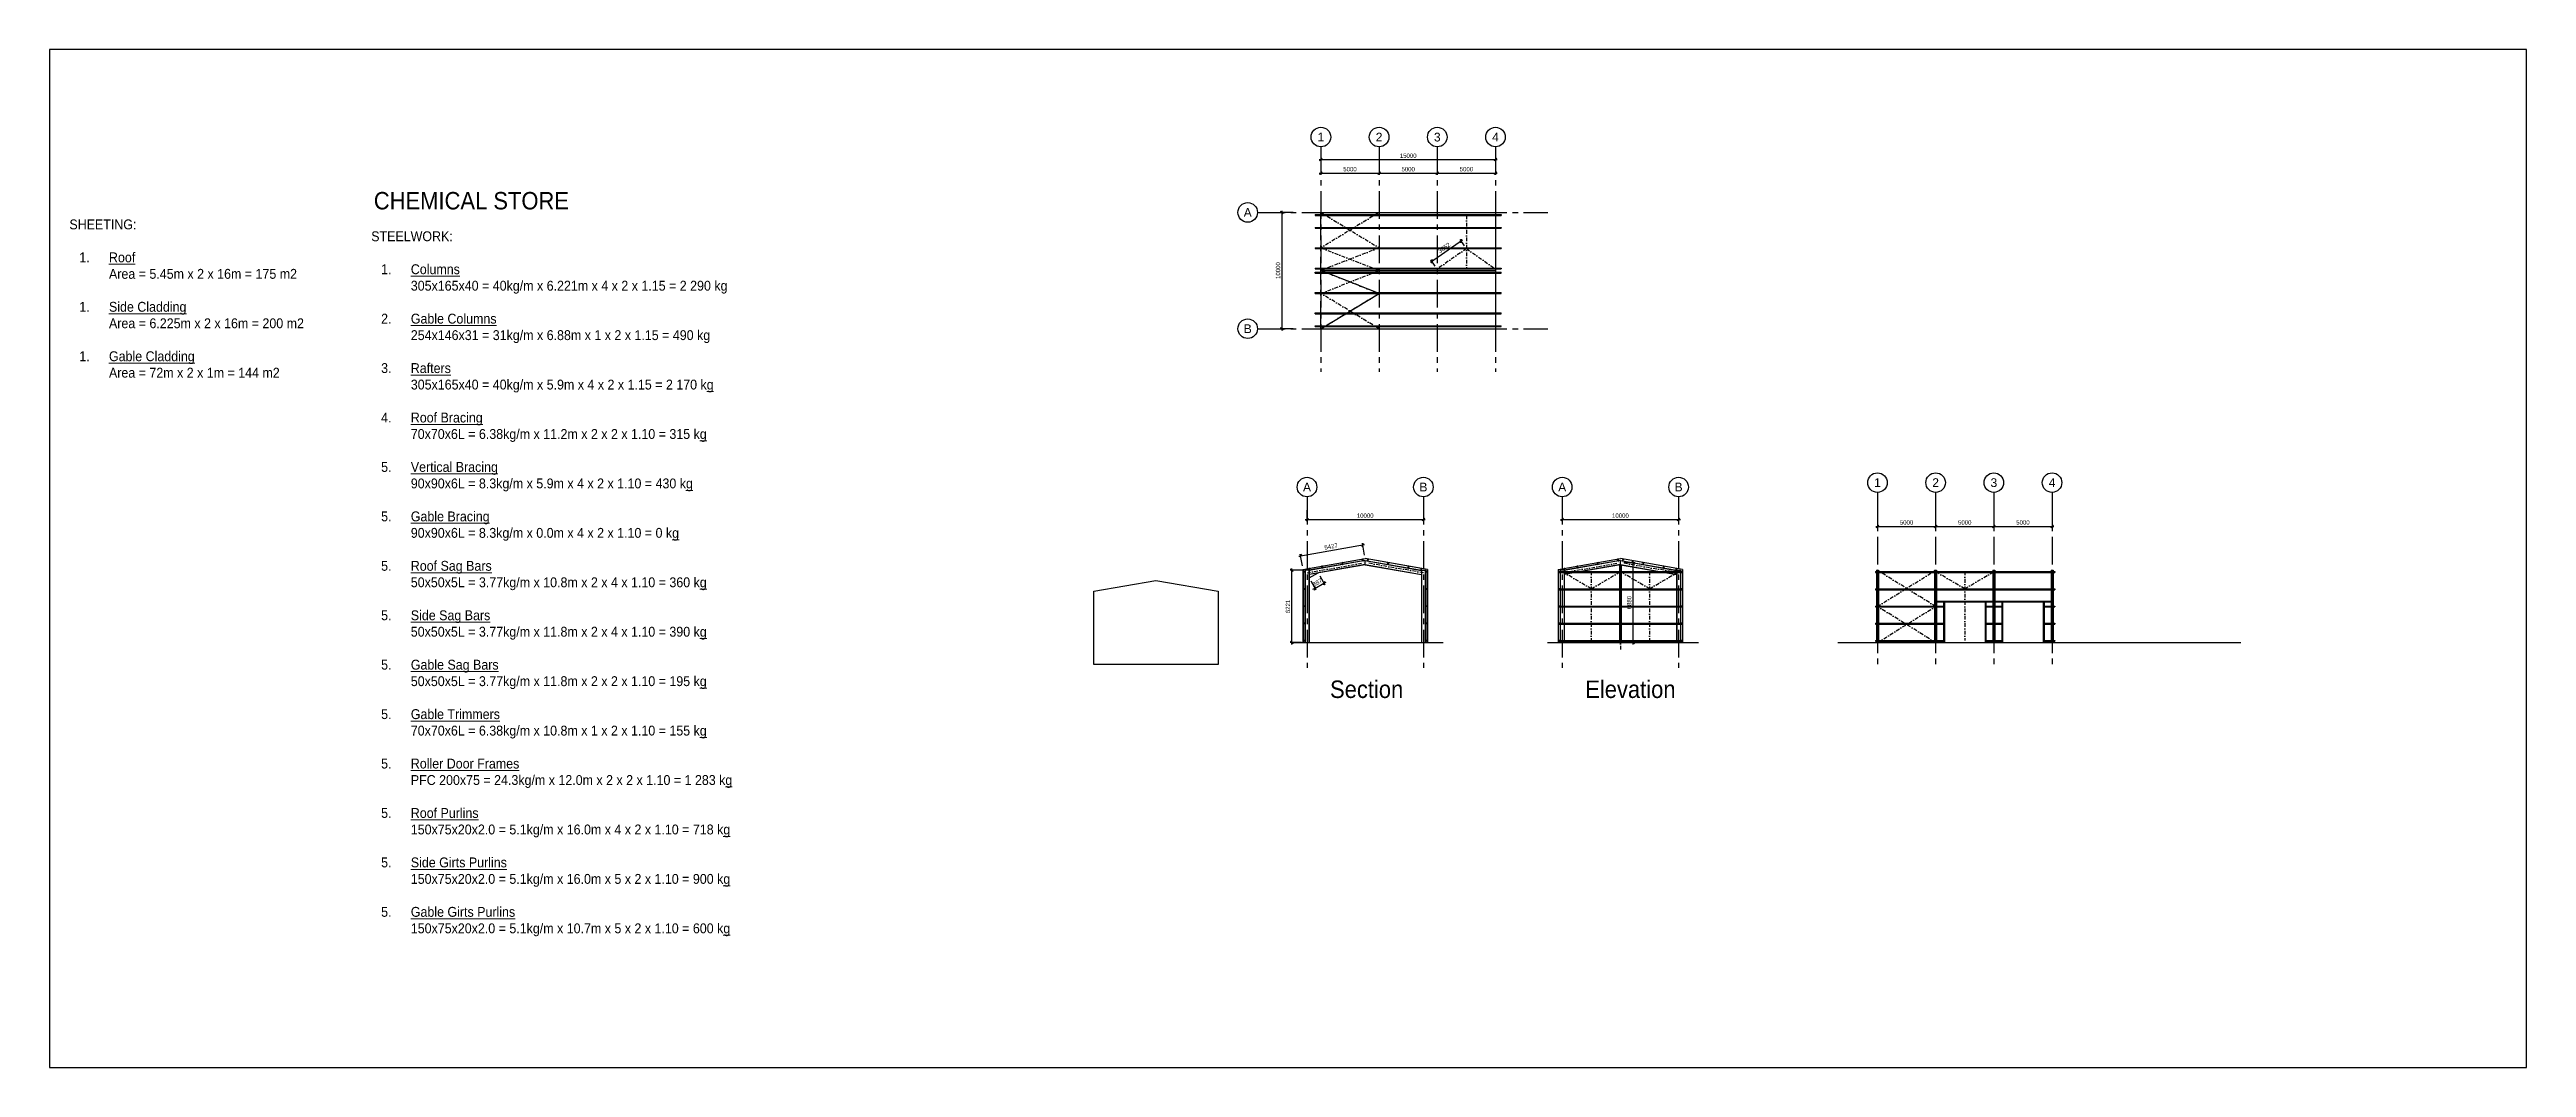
# Model space of a CAD drawing. Header units: millimetres. Extents: x 14826 to 271325, y -311366 to 51265.
# Drawn here: x 26795 to 239599, y -223825 to -136285 of the extents above; entities that cross this region are included whole.
import ezdxf
from ezdxf.enums import TextEntityAlignment as Align

# ---------------------------------------------------------------- set-up
doc = ezdxf.new("R2010")
doc.units = ezdxf.units.MM
for name, pattern in [('CENTER', [50.8, 31.75, -6.35, 6.35, -6.35]), ('DASHDOT', [25.4, 12.7, -6.35, 0, -6.35]), ('Hidden', [7.14375, 4.7625, -2.38125])]:
    doc.linetypes.add(name, pattern=pattern)
for name, color, linetype in [('AFR-STEEL SECTIONS', 3, 'Continuous'), ('AUR-CENTRELINES', 6, 'DASHDOT'), ('AUR-DIMS', 7, 'Continuous'), ('AUR-GRID CIRC', 3, 'Continuous'), ('AUR-GRID TEXT', 2, 'Continuous'), ('AUR-GRIDS', 7, 'CENTER'), ('AUR-SECTIONS', 3, 'Continuous')]:
    doc.layers.add(name, color=color, linetype=linetype)
doc.layers.add('G-ANNO-TEXT', color=7, linetype='Continuous', lineweight=9)
doc.styles.add('Arial_4', font='arial.ttf', dxfattribs={"width": 0.9, "height": 700})
doc.styles.add('ArialN', font='ARIALN.TTF')
doc.dimstyles.new('1-150', dxfattribs={"dimscale": 150, "dimtxt": 2.5, "dimasz": 1.5, "dimexe": 1, "dimexo": 2, "dimgap": 1, "dimtad": 1, "dimdec": 0, "dimzin": 0, "dimdsep": 46, "dimtxsty": 'Standard', "dimblk": 'OBLIQUE', "dimcen": 0, "dimdle": 1, "dimclrd": 7, "dimclre": 7, "dimclrt": 3, "dimadec": 0, "dimazin": 0, "dimtfac": 1, "dimtdec": 0, "dimtix": 1, "dimtmove": 2, "dimatfit": 0, "dimfxl": 6.5, "dimfxlon": 1, "dimtolj": 1, "dimtzin": 0, "dimarcsym": 0})

msp = doc.modelspace()

# ---------------------------------------------------------------- texts
at = {"layer": 'AUR-GRID TEXT', "color": 7, "style": 'ArialN', "width": 1.2}
for s, p in [('1', (136023.2, -143814.9, -4741.5)), ('2', (141023.2, -143814.9, -4741.5)), ('3', (146023.2, -143814.9, -4741.5)), ('4', (151023.2, -143814.9, -4741.5)), ('A', (129736.3, -150295.7, -4741.5)), ('B', (129736.3, -160295.7, -4741.5)), ('A', (134829.3, -173909.8, -4741.5)), ('B', (144829.3, -173909.8, -4741.5)), ('A', (156756.4, -173909.8, -4741.5)), ('B', (166756.4, -173909.8, -4741.5)), ('1', (183838.9, -173531.7, -4741.5)), ('2', (188838.9, -173531.7, -4741.5)), ('3', (193838.9, -173531.7, -4741.5)), ('4', (198838.9, -173531.7, -4741.5))]:
    msp.add_text(s, height=750, dxfattribs=at).set_placement(p, align=Align.MIDDLE_CENTER)

# ---------------------------------------------------------------- blocks, each defined once
blk = doc.blocks.new('_Oblique')
at = {"color": 0, "linetype": 'ByBlock', "lineweight": -2}
blk.add_line((-0.5, -0.5), (0.5, 0.5), dxfattribs=at)
blk = doc.blocks.new('*D137')
at = {"layer": 'AUR-DIMS', "color": 7, "lineweight": -2, "ltscale": 75, "transparency": 16777216}
for p, q in [((141023, -146636), (141023, -147065)), ((135873, -146915), (141173, -146915)), ((136023, -146894), (136023, -147065))]:
    blk.add_line(p, q, dxfattribs=at)
at = {"layer": 'Defpoints', "color": 0, "ltscale": 75, "transparency": 16777216}
for p in [(136023, -146336, -4742), (141023, -146336), (141023, -146915)]:
    blk.add_point(p, dxfattribs=at)
at = {"layer": 'AUR-DIMS', "color": 7, "lineweight": -2, "ltscale": 75, "transparency": 16777216, "xscale": 225, "yscale": 225, "zscale": 225, "rotation": 180}
blk.add_blockref('_Oblique', (136023, -146915), dxfattribs=at)
at = {"layer": 'AUR-DIMS', "color": 7, "lineweight": -2, "ltscale": 75, "transparency": 16777216, "xscale": 225, "yscale": 225, "zscale": 225}
blk.add_blockref('_Oblique', (141023, -146915), dxfattribs=at)
at = {"layer": 'AUR-DIMS', "color": 3, "ltscale": 75, "transparency": 16777216, "insert": (138523, -146577), "char_height": 375, "attachment_point": 5}
blk.add_mtext('\\A1;5000', dxfattribs=at)
blk = doc.blocks.new('*D139')
at = {"layer": 'AUR-DIMS', "color": 7, "lineweight": -2, "ltscale": 75, "transparency": 16777216}
for p, q in [((146023, -146636), (146023, -147065)), ((140873, -146915), (146173, -146915)), ((141023, -146894), (141023, -147065))]:
    blk.add_line(p, q, dxfattribs=at)
at = {"layer": 'Defpoints', "color": 0, "ltscale": 75, "transparency": 16777216}
for p in [(141023, -146336, -4742), (146023, -146336), (146023, -146915)]:
    blk.add_point(p, dxfattribs=at)
at = {"layer": 'AUR-DIMS', "color": 7, "lineweight": -2, "ltscale": 75, "transparency": 16777216, "xscale": 225, "yscale": 225, "zscale": 225, "rotation": 180}
blk.add_blockref('_Oblique', (141023, -146915), dxfattribs=at)
at = {"layer": 'AUR-DIMS', "color": 7, "lineweight": -2, "ltscale": 75, "transparency": 16777216, "xscale": 225, "yscale": 225, "zscale": 225}
blk.add_blockref('_Oblique', (146023, -146915), dxfattribs=at)
at = {"layer": 'AUR-DIMS', "color": 3, "ltscale": 75, "transparency": 16777216, "insert": (143523, -146577), "char_height": 375, "attachment_point": 5}
blk.add_mtext('\\A1;5000', dxfattribs=at)
blk = doc.blocks.new('*D140')
at = {"layer": 'AUR-DIMS', "color": 7, "lineweight": -2, "ltscale": 75, "transparency": 16777216}
for p, q in [((151023, -146636), (151023, -147065)), ((145873, -146915), (151173, -146915)), ((146023, -146894), (146023, -147065))]:
    blk.add_line(p, q, dxfattribs=at)
at = {"layer": 'Defpoints', "color": 0, "ltscale": 75, "transparency": 16777216}
for p in [(146023, -146336, -4742), (151023, -146336), (151023, -146915)]:
    blk.add_point(p, dxfattribs=at)
at = {"layer": 'AUR-DIMS', "color": 7, "lineweight": -2, "ltscale": 75, "transparency": 16777216, "xscale": 225, "yscale": 225, "zscale": 225, "rotation": 180}
blk.add_blockref('_Oblique', (146023, -146915), dxfattribs=at)
at = {"layer": 'AUR-DIMS', "color": 7, "lineweight": -2, "ltscale": 75, "transparency": 16777216, "xscale": 225, "yscale": 225, "zscale": 225}
blk.add_blockref('_Oblique', (151023, -146915), dxfattribs=at)
at = {"layer": 'AUR-DIMS', "color": 3, "ltscale": 75, "transparency": 16777216, "insert": (148523, -146577), "char_height": 375, "attachment_point": 5}
blk.add_mtext('\\A1;5000', dxfattribs=at)
blk = doc.blocks.new('*D138')
at = {"layer": 'AUR-DIMS', "color": 7, "lineweight": -2, "ltscale": 75, "transparency": 16777216}
for p, q in [((135873, -145756), (151173, -145756)), ((136023, -144955), (136023, -145906)), ((151023, -144955), (151023, -145906))]:
    blk.add_line(p, q, dxfattribs=at)
at = {"layer": 'Defpoints', "color": 0, "ltscale": 75, "transparency": 16777216}
for p in [(136023, -144655), (151023, -144655), (151023, -145756)]:
    blk.add_point(p, dxfattribs=at)
at = {"layer": 'AUR-DIMS', "color": 7, "lineweight": -2, "ltscale": 75, "transparency": 16777216, "xscale": 225, "yscale": 225, "zscale": 225, "rotation": 180}
blk.add_blockref('_Oblique', (136023, -145756), dxfattribs=at)
at = {"layer": 'AUR-DIMS', "color": 7, "lineweight": -2, "ltscale": 75, "transparency": 16777216, "xscale": 225, "yscale": 225, "zscale": 225}
blk.add_blockref('_Oblique', (151023, -145756), dxfattribs=at)
at = {"layer": 'AUR-DIMS', "color": 3, "ltscale": 75, "transparency": 16777216, "insert": (143523, -145419), "char_height": 375, "attachment_point": 5}
blk.add_mtext('\\A1;15000', dxfattribs=at)
blk = doc.blocks.new('*D141')
at = {"layer": 'AUR-DIMS', "color": 7, "lineweight": -2, "ltscale": 75, "transparency": 16777216}
for p, q in [((133654, -150296), (132529, -150296)), ((132679, -150146), (132679, -160446)), ((133654, -160296), (132529, -160296))]:
    blk.add_line(p, q, dxfattribs=at)
at = {"layer": 'Defpoints', "color": 0, "ltscale": 75, "transparency": 16777216}
for p in [(134039, -150296), (132679, -160296), (134039, -160296)]:
    blk.add_point(p, dxfattribs=at)
at = {"layer": 'AUR-DIMS', "color": 7, "lineweight": -2, "ltscale": 75, "transparency": 16777216, "xscale": 225, "yscale": 225, "zscale": 225}
for p, rotation in [((132679, -150296), 90), ((132679, -160296), 270)]:
    blk.add_blockref('_Oblique', p, dxfattribs=dict(at, rotation=rotation))
at = {"layer": 'AUR-DIMS', "color": 3, "ltscale": 75, "transparency": 16777216, "insert": (132341, -155296), "char_height": 375, "attachment_point": 5, "rotation": 90}
blk.add_mtext('\\A1;10000', dxfattribs=at)
blk = doc.blocks.new('*D142')
at = {"layer": 'AUR-DIMS', "color": 7, "lineweight": -2, "ltscale": 75, "transparency": 16777216}
for p, q in [((134829, -175908), (134829, -176860)), ((144829, -176403), (144829, -176860)), ((134679, -176710), (144979, -176710))]:
    blk.add_line(p, q, dxfattribs=at)
at = {"layer": 'Defpoints', "color": 0, "ltscale": 75, "transparency": 16777216}
for p in [(134829, -175608), (144829, -176103), (144829, -176710)]:
    blk.add_point(p, dxfattribs=at)
at = {"layer": 'AUR-DIMS', "color": 7, "lineweight": -2, "ltscale": 75, "transparency": 16777216, "xscale": 225, "yscale": 225, "zscale": 225, "rotation": 180}
blk.add_blockref('_Oblique', (134829, -176710), dxfattribs=at)
at = {"layer": 'AUR-DIMS', "color": 7, "lineweight": -2, "ltscale": 75, "transparency": 16777216, "xscale": 225, "yscale": 225, "zscale": 225}
blk.add_blockref('_Oblique', (144829, -176710), dxfattribs=at)
at = {"layer": 'AUR-DIMS', "color": 3, "ltscale": 75, "transparency": 16777216, "insert": (139829, -176372), "char_height": 375, "attachment_point": 5}
blk.add_mtext('\\A1;10000', dxfattribs=at)
blk = doc.blocks.new('*D143')
at = {"layer": 'AUR-DIMS', "color": 7, "lineweight": -2, "ltscale": 75, "transparency": 16777216}
for p, q in [((156756, -175908), (156756, -176860)), ((166756, -176403), (166756, -176860)), ((156606, -176710), (166906, -176710))]:
    blk.add_line(p, q, dxfattribs=at)
at = {"layer": 'Defpoints', "color": 0, "ltscale": 75, "transparency": 16777216}
for p in [(156756, -175608), (166756, -176103), (166756, -176710)]:
    blk.add_point(p, dxfattribs=at)
at = {"layer": 'AUR-DIMS', "color": 7, "lineweight": -2, "ltscale": 75, "transparency": 16777216, "xscale": 225, "yscale": 225, "zscale": 225, "rotation": 180}
blk.add_blockref('_Oblique', (156756, -176710), dxfattribs=at)
at = {"layer": 'AUR-DIMS', "color": 7, "lineweight": -2, "ltscale": 75, "transparency": 16777216, "xscale": 225, "yscale": 225, "zscale": 225}
blk.add_blockref('_Oblique', (166756, -176710), dxfattribs=at)
at = {"layer": 'AUR-DIMS', "color": 3, "ltscale": 75, "transparency": 16777216, "insert": (161756, -176372), "char_height": 375, "attachment_point": 5}
blk.add_mtext('\\A1;10000', dxfattribs=at)
blk = doc.blocks.new('*D145')
at = {"layer": 'AUR-DIMS', "color": 7, "lineweight": -2, "ltscale": 75, "transparency": 16777216}
for p, q in [((183839, -176318), (183839, -177443)), ((188839, -176318), (188839, -177443)), ((183689, -177293), (188989, -177293))]:
    blk.add_line(p, q, dxfattribs=at)
at = {"layer": 'Defpoints', "color": 0, "ltscale": 75, "transparency": 16777216}
for p in [(188839, -174371), (183839, -174750), (188839, -177293)]:
    blk.add_point(p, dxfattribs=at)
at = {"layer": 'AUR-DIMS', "color": 7, "lineweight": -2, "ltscale": 75, "transparency": 16777216, "xscale": 225, "yscale": 225, "zscale": 225, "rotation": 180}
blk.add_blockref('_Oblique', (183839, -177293), dxfattribs=at)
at = {"layer": 'AUR-DIMS', "color": 7, "lineweight": -2, "ltscale": 75, "transparency": 16777216, "xscale": 225, "yscale": 225, "zscale": 225}
blk.add_blockref('_Oblique', (188839, -177293), dxfattribs=at)
at = {"layer": 'AUR-DIMS', "color": 3, "ltscale": 75, "transparency": 16777216, "insert": (186339, -176956), "char_height": 375, "attachment_point": 5}
blk.add_mtext('\\A1;5000', dxfattribs=at)
blk = doc.blocks.new('*D144')
at = {"layer": 'AUR-DIMS', "color": 7, "lineweight": -2, "ltscale": 75, "transparency": 16777216}
for p, q in [((188839, -176318), (188839, -177443)), ((193839, -176318), (193839, -177443)), ((188689, -177293), (193989, -177293))]:
    blk.add_line(p, q, dxfattribs=at)
at = {"layer": 'Defpoints', "color": 0, "ltscale": 75, "transparency": 16777216}
for p in [(193839, -174371), (188839, -174750), (193839, -177293)]:
    blk.add_point(p, dxfattribs=at)
at = {"layer": 'AUR-DIMS', "color": 7, "lineweight": -2, "ltscale": 75, "transparency": 16777216, "xscale": 225, "yscale": 225, "zscale": 225, "rotation": 180}
blk.add_blockref('_Oblique', (188839, -177293), dxfattribs=at)
at = {"layer": 'AUR-DIMS', "color": 7, "lineweight": -2, "ltscale": 75, "transparency": 16777216, "xscale": 225, "yscale": 225, "zscale": 225}
blk.add_blockref('_Oblique', (193839, -177293), dxfattribs=at)
at = {"layer": 'AUR-DIMS', "color": 3, "ltscale": 75, "transparency": 16777216, "insert": (191339, -176956), "char_height": 375, "attachment_point": 5}
blk.add_mtext('\\A1;5000', dxfattribs=at)
blk = doc.blocks.new('*D146')
at = {"layer": 'AUR-DIMS', "color": 7, "lineweight": -2, "ltscale": 75, "transparency": 16777216}
for p, q in [((193839, -176318), (193839, -177443)), ((198839, -176318), (198839, -177443)), ((193689, -177293), (198989, -177293))]:
    blk.add_line(p, q, dxfattribs=at)
at = {"layer": 'Defpoints', "color": 0, "ltscale": 75, "transparency": 16777216}
for p in [(198839, -174371), (193839, -174750), (198839, -177293)]:
    blk.add_point(p, dxfattribs=at)
at = {"layer": 'AUR-DIMS', "color": 7, "lineweight": -2, "ltscale": 75, "transparency": 16777216, "xscale": 225, "yscale": 225, "zscale": 225, "rotation": 180}
blk.add_blockref('_Oblique', (193839, -177293), dxfattribs=at)
at = {"layer": 'AUR-DIMS', "color": 7, "lineweight": -2, "ltscale": 75, "transparency": 16777216, "xscale": 225, "yscale": 225, "zscale": 225}
blk.add_blockref('_Oblique', (198839, -177293), dxfattribs=at)
at = {"layer": 'AUR-DIMS', "color": 3, "ltscale": 75, "transparency": 16777216, "insert": (196339, -176956), "char_height": 375, "attachment_point": 5}
blk.add_mtext('\\A1;5000', dxfattribs=at)
blk = doc.blocks.new('*D147')
at = {"layer": 'AUR-DIMS', "color": 7, "lineweight": -2, "ltscale": 75, "transparency": 16777216}
for p, q in [((134505, -181068), (133380, -181068)), ((133530, -187439), (133530, -180918)), ((134353, -187289), (133380, -187289))]:
    blk.add_line(p, q, dxfattribs=at)
at = {"layer": 'Defpoints', "color": 0, "ltscale": 75, "transparency": 16777216}
for p in [(133530, -181068), (134829, -181068), (134653, -187289)]:
    blk.add_point(p, dxfattribs=at)
at = {"layer": 'AUR-DIMS', "color": 7, "lineweight": -2, "ltscale": 75, "transparency": 16777216, "xscale": 225, "yscale": 225, "zscale": 225}
for p, rotation in [((133530, -181068), 90), ((133530, -187289), 270)]:
    blk.add_blockref('_Oblique', p, dxfattribs=dict(at, rotation=rotation))
at = {"layer": 'AUR-DIMS', "color": 3, "ltscale": 75, "transparency": 16777216, "insert": (133193, -184178), "char_height": 375, "attachment_point": 5, "rotation": 90}
blk.add_mtext('\\A1;6221', dxfattribs=at)
blk = doc.blocks.new('*D148')
at = {"layer": 'AUR-DIMS', "color": 7, "lineweight": -2, "ltscale": 75, "transparency": 16777216}
for p, q in [((162056, -180409), (162999, -180409)), ((162849, -187439), (162849, -180259)), ((162129, -187289), (162999, -187289))]:
    blk.add_line(p, q, dxfattribs=at)
at = {"layer": 'Defpoints', "color": 0, "ltscale": 75, "transparency": 16777216}
for p in [(161756, -180409), (162849, -180409), (161829, -187289)]:
    blk.add_point(p, dxfattribs=at)
at = {"layer": 'AUR-DIMS', "color": 7, "lineweight": -2, "ltscale": 75, "transparency": 16777216, "xscale": 225, "yscale": 225, "zscale": 225}
for p, rotation in [((162849, -180409), 90), ((162849, -187289), 270)]:
    blk.add_blockref('_Oblique', p, dxfattribs=dict(at, rotation=rotation))
at = {"layer": 'AUR-DIMS', "color": 3, "ltscale": 75, "transparency": 16777216, "insert": (162512, -183849), "char_height": 375, "attachment_point": 5, "rotation": 90}
blk.add_mtext('\\A1;6880', dxfattribs=at)
blk = doc.blocks.new('*D150')
at = {"layer": 'AUR-DIMS', "color": 7, "lineweight": -2, "ltscale": 75, "transparency": 16777216}
for p, q in [((135152, -181989), (135580, -182754)), ((135507, -182623), (135310, -182733)), ((135507, -182623), (136280, -182190)), ((135925, -181556), (136354, -182321)), ((136280, -182190), (136477, -182081))]:
    blk.add_line(p, q, dxfattribs=at)
at = {"layer": 'Defpoints', "color": 0, "ltscale": 75, "transparency": 16777216}
for p in [(135005, -181728), (135779, -181295), (136280, -182190)]:
    blk.add_point(p, dxfattribs=at)
at = {"layer": 'AUR-DIMS', "color": 7, "lineweight": -2, "ltscale": 75, "transparency": 16777216, "xscale": 225, "yscale": 225, "zscale": 225}
for p, rotation in [((135507, -182623), 29.24012432438418), ((136280, -182190), 209.2401243243842)]:
    blk.add_blockref('_Oblique', p, dxfattribs=dict(at, rotation=rotation))
at = {"layer": 'AUR-DIMS', "color": 3, "ltscale": 75, "transparency": 16777216, "insert": (135729, -182112), "char_height": 375, "attachment_point": 5, "rotation": 29.24012}
blk.add_mtext('\\A1;887', dxfattribs=at)
blk = doc.blocks.new('*D152')
at = {"layer": 'AUR-DIMS', "color": 7, "lineweight": -2, "ltscale": 75, "transparency": 16777216}
for p, q in [((145438, -154578), (148184, -152656)), ((148351, -153157), (147975, -152619)), ((145851, -154907), (145475, -154369))]:
    blk.add_line(p, q, dxfattribs=at)
at = {"layer": 'Defpoints', "color": 0, "ltscale": 75, "transparency": 16777216}
for p in [(148061, -152742), (146023, -155152), (148523, -153402)]:
    blk.add_point(p, dxfattribs=at)
at = {"layer": 'AUR-DIMS', "color": 7, "lineweight": -2, "ltscale": 75, "transparency": 16777216, "xscale": 225, "yscale": 225, "zscale": 225}
for p, rotation in [((148061, -152742), 34.99190042051289), ((145561, -154492), 214.9919004205129)]:
    blk.add_blockref('_Oblique', p, dxfattribs=dict(at, rotation=rotation))
at = {"layer": 'AUR-DIMS', "color": 3, "ltscale": 75, "transparency": 16777216, "insert": (146617, -153340), "char_height": 375, "attachment_point": 5, "rotation": 34.9919}
blk.add_mtext('\\A1;3052', dxfattribs=at)
blk = doc.blocks.new('*D153')
at = {"layer": 'AUR-DIMS', "color": 7, "lineweight": -2, "ltscale": 75, "transparency": 16777216}
for p, q in [((139778, -179762), (139599, -178737)), ((134131, -179844), (139772, -178859)), ((134432, -180695), (134253, -179670))]:
    blk.add_line(p, q, dxfattribs=at)
at = {"layer": 'Defpoints', "color": 0, "ltscale": 75, "transparency": 16777216}
for p in [(139625, -178885), (139829, -180058), (134483, -180991)]:
    blk.add_point(p, dxfattribs=at)
at = {"layer": 'AUR-DIMS', "color": 7, "lineweight": -2, "ltscale": 75, "transparency": 16777216, "xscale": 225, "yscale": 225, "zscale": 225}
for p, rotation in [((139625, -178885), 9.901306340445359), ((134279, -179818), 189.9013063404454)]:
    blk.add_blockref('_Oblique', p, dxfattribs=dict(at, rotation=rotation))
at = {"layer": 'AUR-DIMS', "color": 3, "ltscale": 75, "transparency": 16777216, "insert": (136894, -179019), "char_height": 375, "attachment_point": 5, "rotation": 9.90131}
blk.add_mtext('\\A1;5427', dxfattribs=at)

# ---------------------------------------------------------------- dimensions: what is measured, and where the dimension line sits
at = {"layer": 'AUR-DIMS', "ltscale": 75}
for base, p1, p2, picture, middle in [((151022.8, -145756.1, -4741.5), (136023.2, -144654.9, -4741.5), (151022.8, -144654.9, -4741.5), '*D138', (143523, -145418.6, -4741.5)), ((141023.2, -146914.7), (136023.2, -146336.2, -4741.5), (141023.2, -146336.2), '*D137', (138523.2, -146577.2)), ((146023.2, -146914.7), (141023.2, -146336.2, -4741.5), (146023.2, -146336.2), '*D139', (143523.2, -146577.2)), ((151023.2, -146914.7), (146023.2, -146336.2, -4741.5), (151023.2, -146336.2), '*D140', (148523.2, -146577.2)), ((188838.9, -177293.3), (183838.9, -174749.8), (188838.9, -174371.1), '*D145', (186338.9, -176955.8)), ((193838.9, -177293.3), (188838.9, -174749.8), (193838.9, -174371.1), '*D144', (191338.9, -176955.8)), ((198838.9, -177293.3, 4741.5), (193838.9, -174749.8, 4741.5), (198838.9, -174371.1, 4741.5), '*D146', (196338.9, -176955.8, 4741.5)), ((144829.3, -176709.7), (134829.3, -175608.5), (144829.3, -176103.2), '*D142', (139829.3, -176372.2)), ((166756.4, -176709.7), (156756.4, -175608.5), (166756.4, -176103.2), '*D143', (161756.4, -176372.2))]:
    dim = msp.add_linear_dim(base=base, p1=p1, p2=p2, dimstyle='1-150', dxfattribs=at)
    dim.commit()
    dim.dimension.update_dxf_attribs({"geometry": picture, "text_midpoint": middle})
for base, p1, p2, picture, middle in [((132678.8, -160295.7), (134039.3, -150295.7), (134039.3, -160295.7), '*D141', (132341.3, -155295.7)), ((162849.1, -180409), (161829.4, -187288.9), (161756.4, -180409), '*D148', (162511.6, -183848.9)), ((133530.1, -181067.9), (134653.3, -187288.9), (134829.3, -181067.9), '*D147', (133192.6, -184178.4))]:
    dim = msp.add_linear_dim(base=base, p1=p1, p2=p2, angle=90, dimstyle='1-150', dxfattribs=at)
    dim.commit()
    dim.dimension.update_dxf_attribs({"geometry": picture, "text_midpoint": middle})
for p1, p2, distance, picture, middle in [((146023.2, -155152.3), (148523.2, -153402.3), 806.2, '*D152', (146617.3, -153340.4)), ((134483.3, -180990.9), (139829.3, -180057.7), 1190.4, '*D153', (136893.6, -179019.2)), ((135005.3, -181727.7), (135778.9, -181294.6), -1026.6, '*D150', (135728.7, -182112.5))]:
    dim = msp.add_aligned_dim(p1=p1, p2=p2, distance=distance, dimstyle='1-150', dxfattribs=at)
    dim.commit()
    dim.dimension.update_dxf_attribs({"geometry": picture, "text_midpoint": middle})

# ---------------------------------------------------------------- linework, layer by layer
at = {"color": 1}
for p, q in [((135523.2, -150480.4), (151523.2, -150480.4)), ((135523.2, -150480.4), (135523.2, -150554.3)), ((135523.2, -150554.3), (151523.2, -150554.3)), ((151523.2, -150480.4), (151523.2, -150554.3)), ((135523.2, -151580.1), (151523.2, -151580.1)), ((135523.2, -151580.1), (135523.2, -151652)), ((135523.2, -151652), (151523.2, -151652)), ((151523.2, -151580.1), (151523.2, -151652)), ((135523.2, -153330.4), (151523.2, -153330.4)), ((135523.2, -153330.4), (135523.2, -153402.3)), ((135523.2, -153402.3), (151523.2, -153402.3)), ((135523.2, -155078.4), (151523.2, -155078.4)), ((135523.2, -155078.4), (135523.2, -155152.3)), ((135523.2, -155152.3), (151523.2, -155152.3)), ((151523.2, -153330.4), (151523.2, -153402.3)), ((151523.2, -155078.4), (151523.2, -155152.3)), ((135523.2, -155513), (135523.2, -155439.1)), ((135523.2, -155439.1), (151523.2, -155439.1)), ((135523.2, -155513), (151523.2, -155513)), ((135523.2, -157261), (135523.2, -157189.1)), ((135523.2, -157189.1), (151523.2, -157189.1)), ((135523.2, -157261), (151523.2, -157261)), ((151523.2, -155513), (151523.2, -155439.1)), ((151523.2, -157261), (151523.2, -157189.1)), ((135523.2, -159011.3), (135523.2, -158939.4)), ((135523.2, -158939.4), (151523.2, -158939.4)), ((135523.2, -159011.3), (151523.2, -159011.3)), ((151523.2, -159011.3), (151523.2, -158939.4)), ((135523.2, -160111), (135523.2, -160037.1)), ((135523.2, -160037.1), (151523.2, -160037.1)), ((135523.2, -160111), (151523.2, -160111)), ((151523.2, -160111), (151523.2, -160037.1)), ((134483.3, -180990.9), (139829.3, -180057.7)), ((134493.3, -180999.3), (139829.3, -180067.9)), ((145175.3, -180990.9), (139829.3, -180057.7)), ((145165.3, -180999.3), (139829.3, -180067.9)), ((156410.4, -180990.9), (161756.4, -180057.7)), ((156420.4, -180999.3), (161756.4, -180067.9)), ((167102.4, -180990.9), (161756.4, -180057.7)), ((167092.4, -180999.3), (161756.4, -180067.9)), ((134483.3, -180990.9), (134483.3, -187288.9)), ((134493.3, -180999.3), (134493.3, -187288.9)), ((135005.3, -181727.7), (135778.9, -181294.6)), ((145165.3, -180999.3), (145165.3, -187288.9)), ((145175.3, -180990.9), (145175.3, -187288.9)), ((156410.4, -180990.9), (156410.4, -187288.9)), ((156420.4, -180999.3), (156420.4, -187288.9)), ((156425.4, -181180.4), (167087.4, -181180.4)), ((156425.4, -181255.4), (167087.4, -181255.4)), ((156425.4, -182660.7), (167087.4, -182660.7)), ((156425.4, -182735.7), (167087.4, -182735.7)), ((167092.4, -180999.3), (167092.4, -187288.9)), ((167102.4, -180990.9), (167102.4, -187288.9)), ((183683.4, -181180.4), (199088.9, -181180.4)), ((183683.4, -181180.4), (183683.4, -181255.4)), ((183683.4, -181255.4), (199088.9, -181255.4)), ((183683.4, -182660.7), (199088.9, -182660.7)), ((183683.4, -182660.7), (183683.4, -182735.7)), ((183683.4, -182735.7), (199088.9, -182735.7)), ((199088.9, -181180.4), (199088.9, -181255.4)), ((199088.9, -182660.7), (199088.9, -182735.7)), ((156425.4, -184140.9), (167087.4, -184140.9)), ((156425.4, -184215.9), (167087.4, -184215.9)), ((183683.4, -184140.9), (189588.9, -184140.9)), ((183683.4, -184140.9), (183683.4, -184215.9)), ((183683.4, -184215.9), (189588.9, -184215.9)), ((189588.9, -183788.9), (189588.9, -187288.9)), ((193088.9, -184140.9), (194588.9, -184140.9)), ((193088.9, -184215.9), (194588.9, -184215.9)), ((194588.9, -183788.9), (194588.9, -187288.9)), ((198088.9, -184140.9), (199088.9, -184140.9)), ((198088.9, -184215.9), (199088.9, -184215.9)), ((199088.9, -184140.9), (199088.9, -184215.9)), ((156425.4, -185621.2), (167087.4, -185621.2)), ((156425.4, -185696.2), (167087.4, -185696.2)), ((156425.4, -187101.4), (167087.4, -187101.4)), ((156425.4, -187176.4), (167087.4, -187176.4)), ((183683.4, -185621.2), (189588.9, -185621.2)), ((183683.4, -185621.2), (183683.4, -185696.2)), ((183683.4, -185696.2), (189588.9, -185696.2)), ((183683.4, -187101.4), (189588.9, -187101.4)), ((183683.4, -187101.4), (183683.4, -187176.4)), ((183683.4, -187176.4), (189588.9, -187176.4)), ((193088.9, -185621.2), (194588.9, -185621.2)), ((193088.9, -185696.2), (194588.9, -185696.2)), ((193088.9, -187101.4), (194588.9, -187101.4)), ((193088.9, -187176.4), (194588.9, -187176.4)), ((198088.9, -185621.2), (199088.9, -185621.2)), ((198088.9, -185696.2), (199088.9, -185696.2)), ((198088.9, -187101.4), (199088.9, -187101.4)), ((198088.9, -187176.4), (199088.9, -187176.4)), ((199088.9, -185621.2), (199088.9, -185696.2)), ((199088.9, -187101.4), (199088.9, -187176.4))]:
    msp.add_line(p, q, dxfattribs=at)
at = {"color": 2}
msp.add_line((136023.2, -155295.7), (151023.2, -155295.7), dxfattribs=at)
at = {"color": 1}
msp.add_lwpolyline([(239598.5, -136284.5), (26795.1, -136284.5), (26795.1, -223825.1), (239598.5, -223825.1)], close=True, dxfattribs=at)
for points in [[(136023.2, -160295.7), (141023.2, -157261), (136023.2, -155295.7)], [(116501.8, -189174.3), (116501.8, -182876.3), (121847.8, -181943.1), (127193.8, -182876.3), (127193.8, -189174.3), (116501.8, -189174.3)]]:
    msp.add_lwpolyline(points, dxfattribs=at)
at = {"layer": 'AFR-STEEL SECTIONS', "color": 3, "linetype": 'Continuous'}
for p, q in [((139829.3, -180230.3), (135005.3, -181072.3)), ((139829.3, -180240.2), (135005.3, -181082.2)), ((139829.3, -180577.8), (135005.3, -181419.8)), ((139829.3, -180587.6), (135005.3, -181429.7)), ((136087.6, -180726.1), (136111.7, -180864)), ((136113.7, -180863.7), (136089.6, -180725.7)), ((136155.7, -180709.1), (136091.7, -180720.3)), ((136092.1, -180722.3), (136156.1, -180711.1)), ((136181.2, -180854.9), (136117.2, -180866.1)), ((136117.5, -180868.1), (136181.5, -180856.9)), ((136159.6, -180713.5), (136162.1, -180728.3)), ((136164.1, -180728), (136161.5, -180713.2)), ((136162.1, -180728.3), (136164.1, -180728)), ((136183, -180836.3), (136181.1, -180836.7)), ((136181.1, -180836.7), (136183.6, -180851.4)), ((136185.6, -180851.1), (136183, -180836.3)), ((137837.9, -180420.6), (137862, -180558.5)), ((137864, -180558.1), (137839.9, -180420.2)), ((137906, -180403.6), (137842, -180414.8)), ((137842.3, -180416.8), (137906.4, -180405.6)), ((137931.5, -180549.4), (137867.4, -180560.6)), ((137867.8, -180562.5), (137931.8, -180551.4)), ((137909.8, -180408), (137912.4, -180422.8)), ((137914.4, -180422.4), (137911.8, -180407.7)), ((137912.4, -180422.8), (137914.4, -180422.4)), ((137933.3, -180530.8), (137931.3, -180531.2)), ((137931.3, -180531.2), (137933.9, -180545.9)), ((137935.9, -180545.6), (137933.3, -180530.8)), ((139588, -180115.1), (139612.1, -180253)), ((139614, -180252.7), (139590, -180114.7)), ((139656.1, -180098.1), (139592.1, -180109.3)), ((139592.4, -180111.3), (139656.4, -180100.1)), ((139681.5, -180243.9), (139617.5, -180255.1)), ((139617.9, -180257.1), (139681.9, -180245.9)), ((139659.9, -180102.5), (139662.5, -180117.3)), ((139664.5, -180117), (139661.9, -180102.2)), ((139662.5, -180117.3), (139664.5, -180117)), ((139683.4, -180225.3), (139681.4, -180225.7)), ((139681.4, -180225.7), (139684, -180240.5)), ((139686, -180240.1), (139683.4, -180225.3)), ((139829.3, -180230.3), (144653.3, -181072.3)), ((139829.3, -180587.6), (139829.3, -180230.3)), ((139829.3, -180240.2), (144653.3, -181082.2)), ((139829.3, -180577.8), (144653.3, -181419.8)), ((139829.3, -180587.6), (144653.3, -181429.7)), ((139972.7, -180240.1), (139975.3, -180225.3)), ((139977.3, -180225.7), (139974.7, -180240.5)), ((139975.3, -180225.3), (139977.3, -180225.7)), ((140040.8, -180257.1), (139976.8, -180245.9)), ((139977.1, -180243.9), (140041.2, -180255.1)), ((139994.2, -180117), (139996.8, -180102.2)), ((139996.2, -180117.3), (139994.2, -180117)), ((139998.8, -180102.5), (139996.2, -180117.3)), ((140066.3, -180111.3), (140002.2, -180100.1)), ((140002.6, -180098.1), (140066.6, -180109.3)), ((140044.6, -180252.7), (140068.7, -180114.7)), ((140070.7, -180115.1), (140046.6, -180253)), ((141722.8, -180545.6), (141725.4, -180530.8)), ((141727.3, -180531.2), (141724.8, -180545.9)), ((141725.4, -180530.8), (141727.3, -180531.2)), ((141790.9, -180562.5), (141726.8, -180551.4)), ((141727.2, -180549.4), (141791.2, -180560.6)), ((141744.3, -180422.4), (141746.9, -180407.7)), ((141746.2, -180422.8), (141744.3, -180422.4)), ((141748.8, -180408), (141746.2, -180422.8)), ((141816.3, -180416.8), (141752.3, -180405.6)), ((141752.6, -180403.6), (141816.7, -180414.8)), ((141794.7, -180558.1), (141818.8, -180420.2)), ((141820.7, -180420.6), (141796.7, -180558.5)), ((143473.1, -180851.1), (143475.6, -180836.3)), ((143477.6, -180836.7), (143475, -180851.4)), ((143475.6, -180836.3), (143477.6, -180836.7)), ((143541.2, -180868.1), (143477.1, -180856.9)), ((143477.5, -180854.9), (143541.5, -180866.1)), ((143494.6, -180728), (143497.1, -180713.2)), ((143496.5, -180728.3), (143494.6, -180728)), ((143499.1, -180713.5), (143496.5, -180728.3)), ((143566.6, -180722.3), (143502.6, -180711.1)), ((143502.9, -180709.1), (143567, -180720.3)), ((143545, -180863.7), (143569.1, -180725.7)), ((143571, -180726.1), (143547, -180864)), ((161756.4, -180230.3), (156932.4, -181072.3)), ((161756.4, -180240.2), (156932.4, -181082.2)), ((161756.4, -180577.8), (156932.4, -181419.8)), ((161756.4, -180587.6), (156932.4, -181429.7)), ((158014.7, -180726.1), (158038.7, -180864)), ((158040.7, -180863.7), (158016.6, -180725.7)), ((158082.8, -180709.1), (158018.7, -180720.3)), ((158019.1, -180722.3), (158083.1, -180711.1)), ((158108.2, -180854.9), (158044.2, -180866.1)), ((158044.5, -180868.1), (158108.6, -180856.9)), ((158086.6, -180713.5), (158089.2, -180728.3)), ((158091.1, -180728), (158088.6, -180713.2)), ((158089.2, -180728.3), (158091.1, -180728)), ((158110, -180836.3), (158108.1, -180836.7)), ((158108.1, -180836.7), (158110.7, -180851.4)), ((158112.6, -180851.1), (158110, -180836.3)), ((159765, -180420.6), (159789, -180558.5)), ((159791, -180558.1), (159766.9, -180420.2)), ((159833.1, -180403.6), (159769, -180414.8)), ((159769.4, -180416.8), (159833.4, -180405.6)), ((159858.5, -180549.4), (159794.5, -180560.6)), ((159794.8, -180562.5), (159858.8, -180551.4)), ((159836.9, -180408), (159839.4, -180422.8)), ((159841.4, -180422.4), (159838.8, -180407.7)), ((159839.4, -180422.8), (159841.4, -180422.4)), ((159860.3, -180530.8), (159858.4, -180531.2)), ((159858.4, -180531.2), (159860.9, -180545.9)), ((159862.9, -180545.6), (159860.3, -180530.8)), ((161515, -180115.1), (161539.1, -180253)), ((161541.1, -180252.7), (161517, -180114.7)), ((161583.1, -180098.1), (161519.1, -180109.3)), ((161519.4, -180111.3), (161583.5, -180100.1)), ((161608.6, -180243.9), (161544.5, -180255.1)), ((161544.9, -180257.1), (161608.9, -180245.9)), ((161586.9, -180102.5), (161589.5, -180117.3)), ((161591.5, -180117), (161588.9, -180102.2)), ((161589.5, -180117.3), (161591.5, -180117)), ((161610.4, -180225.3), (161608.4, -180225.7)), ((161608.4, -180225.7), (161611, -180240.5)), ((161613, -180240.1), (161610.4, -180225.3)), ((161683.3, -180600.4), (161683.3, -187288.9)), ((161756.4, -180230.3), (166580.4, -181072.3)), ((161756.4, -180587.6), (161756.4, -180230.3)), ((161756.4, -180240.2), (166580.4, -181082.2)), ((161756.4, -180577.8), (166580.4, -181419.8)), ((161756.4, -180587.6), (166580.4, -181429.7)), ((161829.4, -180600.4), (161829.4, -187288.9)), ((161899.7, -180240.1), (161902.3, -180225.3)), ((161904.3, -180225.7), (161901.7, -180240.5)), ((161902.3, -180225.3), (161904.3, -180225.7)), ((161967.8, -180257.1), (161903.8, -180245.9)), ((161904.1, -180243.9), (161968.2, -180255.1)), ((161921.2, -180117), (161923.8, -180102.2)), ((161923.2, -180117.3), (161921.2, -180117)), ((161925.8, -180102.5), (161923.2, -180117.3)), ((161993.3, -180111.3), (161929.3, -180100.1)), ((161929.6, -180098.1), (161993.6, -180109.3)), ((161971.7, -180252.7), (161995.7, -180114.7)), ((161997.7, -180115.1), (161973.6, -180253)), ((163649.8, -180545.6), (163652.4, -180530.8)), ((163654.4, -180531.2), (163651.8, -180545.9)), ((163652.4, -180530.8), (163654.4, -180531.2)), ((163717.9, -180562.5), (163653.9, -180551.4)), ((163654.2, -180549.4), (163718.2, -180560.6)), ((163671.3, -180422.4), (163673.9, -180407.7)), ((163673.3, -180422.8), (163671.3, -180422.4)), ((163675.8, -180408), (163673.3, -180422.8)), ((163743.4, -180416.8), (163679.3, -180405.6)), ((163679.7, -180403.6), (163743.7, -180414.8)), ((163721.7, -180558.1), (163745.8, -180420.2)), ((163747.8, -180420.6), (163723.7, -180558.5)), ((165400.1, -180851.1), (165402.7, -180836.3)), ((165404.6, -180836.7), (165402.1, -180851.4)), ((165402.7, -180836.3), (165404.6, -180836.7)), ((165468.2, -180868.1), (165404.2, -180856.9)), ((165404.5, -180854.9), (165468.5, -180866.1)), ((165421.6, -180728), (165424.2, -180713.2)), ((165423.6, -180728.3), (165421.6, -180728)), ((165426.1, -180713.5), (165423.6, -180728.3)), ((165493.6, -180722.3), (165429.6, -180711.1)), ((165429.9, -180709.1), (165494, -180720.3)), ((165472, -180863.7), (165496.1, -180725.7)), ((165498, -180726.1), (165474, -180864)), ((134493.3, -181185.4), (134493.3, -181250.4)), ((134493.3, -182665.7), (134493.3, -182730.7)), ((134495.3, -181250.4), (134495.3, -181185.4)), ((134495.3, -182730.7), (134495.3, -182665.7)), ((134638.3, -181180.4), (134498.3, -181180.4)), ((134498.3, -181182.4), (134638.3, -181182.4)), ((134513.3, -181253.4), (134498.3, -181253.4)), ((134498.3, -181255.4), (134513.3, -181255.4)), ((134638.3, -182660.7), (134498.3, -182660.7)), ((134498.3, -182662.7), (134638.3, -182662.7)), ((134513.3, -182733.7), (134498.3, -182733.7)), ((134498.3, -182735.7), (134513.3, -182735.7)), ((134513.3, -181255.4), (134513.3, -181253.4)), ((134513.3, -182735.7), (134513.3, -182733.7)), ((134638.3, -181253.4), (134623.3, -181253.4)), ((134623.3, -181253.4), (134623.3, -181255.4)), ((134623.3, -181255.4), (134638.3, -181255.4)), ((134638.3, -182733.7), (134623.3, -182733.7)), ((134623.3, -182733.7), (134623.3, -182735.7)), ((134623.3, -182735.7), (134638.3, -182735.7)), ((134641.3, -181185.4), (134641.3, -181250.4)), ((134641.3, -182665.7), (134641.3, -182730.7)), ((134643.3, -181250.4), (134643.3, -181185.4)), ((134643.3, -182730.7), (134643.3, -182665.7)), ((134653.3, -181067.9), (134653.3, -187288.9)), ((135005.3, -181067.9), (134653.3, -181067.9)), ((134663, -181067.9), (134663, -187288.9)), ((134990, -180917.7), (135014.1, -181055.6)), ((135016, -181055.3), (134992, -180917.3)), ((135058.1, -180900.7), (134994.1, -180911.9)), ((134994.4, -180913.9), (135058.4, -180902.7)), ((134995.6, -181067.9), (134995.6, -187288.9)), ((135005.3, -181067.9), (135005.3, -187288.9)), ((135083.5, -181046.5), (135019.5, -181057.7)), ((135019.8, -181059.7), (135083.9, -181048.5)), ((135061.9, -180905.1), (135064.5, -180919.9)), ((135066.4, -180919.6), (135063.9, -180904.8)), ((135064.5, -180919.9), (135066.4, -180919.6)), ((135085.4, -181027.9), (135083.4, -181028.3)), ((135083.4, -181028.3), (135086, -181043)), ((135087.9, -181042.7), (135085.4, -181027.9)), ((144570.7, -181042.7), (144573.3, -181027.9)), ((144575.3, -181028.3), (144572.7, -181043)), ((144573.3, -181027.9), (144575.3, -181028.3)), ((144638.8, -181059.7), (144574.8, -181048.5)), ((144575.1, -181046.5), (144639.2, -181057.7)), ((144592.2, -180919.6), (144594.8, -180904.8)), ((144594.2, -180919.9), (144592.2, -180919.6)), ((144596.8, -180905.1), (144594.2, -180919.9)), ((144664.3, -180913.9), (144600.2, -180902.7)), ((144600.6, -180900.7), (144664.6, -180911.9)), ((144642.6, -181055.3), (144666.7, -180917.3)), ((144668.7, -180917.7), (144644.6, -181055.6)), ((144653.3, -181067.9), (144653.3, -187288.9)), ((144653.3, -181067.9), (145005.3, -181067.9)), ((144663, -181067.9), (144663, -187288.9)), ((144995.6, -181067.9), (144995.6, -187288.9)), ((145005.3, -181067.9), (145005.3, -187288.9)), ((145015.3, -181250.4), (145015.3, -181185.4)), ((145015.3, -182730.7), (145015.3, -182665.7)), ((145017.3, -181185.4), (145017.3, -181250.4)), ((145017.3, -182665.7), (145017.3, -182730.7)), ((145020.3, -181180.4), (145160.3, -181180.4)), ((145160.3, -181182.4), (145020.3, -181182.4)), ((145020.3, -181253.4), (145035.3, -181253.4)), ((145035.3, -181255.4), (145020.3, -181255.4)), ((145020.3, -182660.7), (145160.3, -182660.7)), ((145160.3, -182662.7), (145020.3, -182662.7)), ((145020.3, -182733.7), (145035.3, -182733.7)), ((145035.3, -182735.7), (145020.3, -182735.7)), ((145035.3, -181253.4), (145035.3, -181255.4)), ((145035.3, -182733.7), (145035.3, -182735.7)), ((145145.3, -181255.4), (145145.3, -181253.4)), ((145145.3, -181253.4), (145160.3, -181253.4)), ((145160.3, -181255.4), (145145.3, -181255.4)), ((145145.3, -182735.7), (145145.3, -182733.7)), ((145145.3, -182733.7), (145160.3, -182733.7)), ((145160.3, -182735.7), (145145.3, -182735.7)), ((145163.3, -181250.4), (145163.3, -181185.4)), ((145163.3, -182730.7), (145163.3, -182665.7)), ((145165.3, -181185.4), (145165.3, -181250.4)), ((145165.3, -182665.7), (145165.3, -182730.7)), ((156420.4, -181185.4), (156420.4, -181250.4)), ((156420.4, -182665.7), (156420.4, -182730.7)), ((156422.4, -181250.4), (156422.4, -181185.4)), ((156422.4, -182730.7), (156422.4, -182665.7)), ((156565.4, -181180.4), (156425.4, -181180.4)), ((156425.4, -181182.4), (156565.4, -181182.4)), ((156440.4, -181253.4), (156425.4, -181253.4)), ((156425.4, -181255.4), (156440.4, -181255.4)), ((156565.4, -182660.7), (156425.4, -182660.7)), ((156425.4, -182662.7), (156565.4, -182662.7)), ((156440.4, -182733.7), (156425.4, -182733.7)), ((156425.4, -182735.7), (156440.4, -182735.7)), ((156440.4, -181255.4), (156440.4, -181253.4)), ((156440.4, -182735.7), (156440.4, -182733.7)), ((156565.4, -181253.4), (156550.4, -181253.4)), ((156550.4, -181253.4), (156550.4, -181255.4)), ((156550.4, -181255.4), (156565.4, -181255.4)), ((156565.4, -182733.7), (156550.4, -182733.7)), ((156550.4, -182733.7), (156550.4, -182735.7)), ((156550.4, -182735.7), (156565.4, -182735.7)), ((156568.4, -181185.4), (156568.4, -181250.4)), ((156568.4, -182665.7), (156568.4, -182730.7)), ((156570.4, -181250.4), (156570.4, -181185.4)), ((156570.4, -182730.7), (156570.4, -182665.7)), ((156580.4, -181067.9), (156580.4, -187288.9)), ((156932.4, -181067.9), (156580.4, -181067.9)), ((156590.1, -181067.9), (156590.1, -187288.9)), ((156917, -180917.7), (156941.1, -181055.6)), ((156943, -181055.3), (156919, -180917.3)), ((156985.1, -180900.7), (156921.1, -180911.9)), ((156921.4, -180913.9), (156985.4, -180902.7)), ((156922.7, -181067.9), (156922.7, -187288.9)), ((156932.4, -181067.9), (156932.4, -187288.9)), ((157010.6, -181046.5), (156946.5, -181057.7)), ((156946.9, -181059.7), (157010.9, -181048.5)), ((156988.9, -180905.1), (156991.5, -180919.9)), ((156993.5, -180919.6), (156990.9, -180904.8)), ((156991.5, -180919.9), (156993.5, -180919.6)), ((157012.4, -181027.9), (157010.4, -181028.3)), ((157010.4, -181028.3), (157013, -181043)), ((157015, -181042.7), (157012.4, -181027.9)), ((166497.8, -181042.7), (166500.3, -181027.9)), ((166502.3, -181028.3), (166499.7, -181043)), ((166500.3, -181027.9), (166502.3, -181028.3)), ((166565.9, -181059.7), (166501.8, -181048.5)), ((166502.2, -181046.5), (166566.2, -181057.7)), ((166519.2, -180919.6), (166521.8, -180904.8)), ((166521.2, -180919.9), (166519.2, -180919.6)), ((166523.8, -180905.1), (166521.2, -180919.9)), ((166591.3, -180913.9), (166527.3, -180902.7)), ((166527.6, -180900.7), (166591.6, -180911.9)), ((166569.7, -181055.3), (166593.7, -180917.3)), ((166595.7, -180917.7), (166571.6, -181055.6)), ((166580.4, -181067.9), (166580.4, -187288.9)), ((166580.4, -181067.9), (166932.4, -181067.9)), ((166590.1, -181067.9), (166590.1, -187288.9)), ((166922.7, -181067.9), (166922.7, -187288.9)), ((166932.4, -181067.9), (166932.4, -187288.9)), ((166942.4, -181250.4), (166942.4, -181185.4)), ((166942.4, -182730.7), (166942.4, -182665.7)), ((166944.4, -181185.4), (166944.4, -181250.4)), ((166944.4, -182665.7), (166944.4, -182730.7)), ((166947.4, -181180.4), (167087.4, -181180.4)), ((167087.4, -181182.4), (166947.4, -181182.4)), ((166947.4, -181253.4), (166962.4, -181253.4)), ((166962.4, -181255.4), (166947.4, -181255.4)), ((166947.4, -182660.7), (167087.4, -182660.7)), ((167087.4, -182662.7), (166947.4, -182662.7)), ((166947.4, -182733.7), (166962.4, -182733.7)), ((166962.4, -182735.7), (166947.4, -182735.7)), ((166962.4, -181253.4), (166962.4, -181255.4)), ((166962.4, -182733.7), (166962.4, -182735.7)), ((167072.4, -181255.4), (167072.4, -181253.4)), ((167072.4, -181253.4), (167087.4, -181253.4)), ((167087.4, -181255.4), (167072.4, -181255.4)), ((167072.4, -182735.7), (167072.4, -182733.7)), ((167072.4, -182733.7), (167087.4, -182733.7)), ((167087.4, -182735.7), (167072.4, -182735.7)), ((167090.4, -181250.4), (167090.4, -181185.4)), ((167090.4, -182730.7), (167090.4, -182665.7)), ((167092.4, -181185.4), (167092.4, -181250.4)), ((167092.4, -182665.7), (167092.4, -182730.7)), ((183753.4, -181067.6), (183753.4, -187288.9)), ((183753.4, -181067.6), (183924.4, -181067.6)), ((183924.4, -181067.6), (183924.4, -187288.9)), ((188753.4, -181067.6), (188753.4, -187288.9)), ((188753.4, -181067.6), (188924.4, -181067.6)), ((188924.4, -181067.6), (188924.4, -187288.9)), ((193753.4, -181067.6), (193753.4, -187288.9)), ((193753.4, -181067.6), (193924.4, -181067.6)), ((193924.4, -181067.6), (193924.4, -187288.9)), ((198753.4, -181067.6), (198753.4, -187288.9)), ((198753.4, -181067.6), (198924.4, -181067.6)), ((198924.4, -181067.6), (198924.4, -187288.9)), ((134493.3, -184145.9), (134493.3, -184210.9)), ((134495.3, -184210.9), (134495.3, -184145.9)), ((134638.3, -184140.9), (134498.3, -184140.9)), ((134498.3, -184142.9), (134638.3, -184142.9)), ((134513.3, -184213.9), (134498.3, -184213.9)), ((134498.3, -184215.9), (134513.3, -184215.9)), ((134513.3, -184215.9), (134513.3, -184213.9)), ((134638.3, -184213.9), (134623.3, -184213.9)), ((134623.3, -184213.9), (134623.3, -184215.9)), ((134623.3, -184215.9), (134638.3, -184215.9)), ((134641.3, -184145.9), (134641.3, -184210.9)), ((134643.3, -184210.9), (134643.3, -184145.9)), ((145015.3, -184210.9), (145015.3, -184145.9)), ((145017.3, -184145.9), (145017.3, -184210.9)), ((145020.3, -184140.9), (145160.3, -184140.9)), ((145160.3, -184142.9), (145020.3, -184142.9)), ((145020.3, -184213.9), (145035.3, -184213.9)), ((145035.3, -184215.9), (145020.3, -184215.9)), ((145035.3, -184213.9), (145035.3, -184215.9)), ((145145.3, -184215.9), (145145.3, -184213.9)), ((145145.3, -184213.9), (145160.3, -184213.9)), ((145160.3, -184215.9), (145145.3, -184215.9)), ((145163.3, -184210.9), (145163.3, -184145.9)), ((145165.3, -184145.9), (145165.3, -184210.9)), ((156420.4, -184145.9), (156420.4, -184210.9)), ((156422.4, -184210.9), (156422.4, -184145.9)), ((156565.4, -184140.9), (156425.4, -184140.9)), ((156425.4, -184142.9), (156565.4, -184142.9)), ((156440.4, -184213.9), (156425.4, -184213.9)), ((156425.4, -184215.9), (156440.4, -184215.9)), ((156440.4, -184215.9), (156440.4, -184213.9)), ((156565.4, -184213.9), (156550.4, -184213.9)), ((156550.4, -184213.9), (156550.4, -184215.9)), ((156550.4, -184215.9), (156565.4, -184215.9)), ((156568.4, -184145.9), (156568.4, -184210.9)), ((156570.4, -184210.9), (156570.4, -184145.9)), ((166942.4, -184210.9), (166942.4, -184145.9)), ((166944.4, -184145.9), (166944.4, -184210.9)), ((166947.4, -184140.9), (167087.4, -184140.9)), ((167087.4, -184142.9), (166947.4, -184142.9)), ((166947.4, -184213.9), (166962.4, -184213.9)), ((166962.4, -184215.9), (166947.4, -184215.9)), ((166962.4, -184213.9), (166962.4, -184215.9)), ((167072.4, -184215.9), (167072.4, -184213.9)), ((167072.4, -184213.9), (167087.4, -184213.9)), ((167087.4, -184215.9), (167072.4, -184215.9)), ((167090.4, -184210.9), (167090.4, -184145.9)), ((167092.4, -184145.9), (167092.4, -184210.9)), ((188842.4, -183713.9), (193835.5, -183713.9)), ((188842.4, -183788.9), (193835.5, -183788.9)), ((189513.9, -183788.9), (189513.9, -187288.9)), ((189588.9, -183788.9), (189588.9, -187288.9)), ((193088.9, -183788.9), (193088.9, -187288.9)), ((193163.9, -183788.9), (193163.9, -187288.9)), ((193842.4, -183713.9), (198835.5, -183713.9)), ((193842.4, -183788.9), (198835.5, -183788.9)), ((194513.9, -183788.9), (194513.9, -187288.9)), ((194588.9, -183788.9), (194588.9, -187288.9)), ((198088.9, -183788.9), (198088.9, -187288.9)), ((198163.9, -183788.9), (198163.9, -187288.9)), ((134493.3, -185626.2), (134493.3, -185691.2)), ((134493.3, -187106.4), (134493.3, -187171.4)), ((134495.3, -185691.2), (134495.3, -185626.2)), ((134495.3, -187171.4), (134495.3, -187106.4)), ((134638.3, -185621.2), (134498.3, -185621.2)), ((134498.3, -185623.2), (134638.3, -185623.2)), ((134513.3, -185694.2), (134498.3, -185694.2)), ((134498.3, -185696.2), (134513.3, -185696.2)), ((134638.3, -187101.4), (134498.3, -187101.4)), ((134498.3, -187103.4), (134638.3, -187103.4)), ((134513.3, -187174.4), (134498.3, -187174.4)), ((134498.3, -187176.4), (134513.3, -187176.4)), ((134513.3, -185696.2), (134513.3, -185694.2)), ((134513.3, -187176.4), (134513.3, -187174.4)), ((134638.3, -185694.2), (134623.3, -185694.2)), ((134623.3, -185694.2), (134623.3, -185696.2)), ((134623.3, -185696.2), (134638.3, -185696.2)), ((134638.3, -187174.4), (134623.3, -187174.4)), ((134623.3, -187174.4), (134623.3, -187176.4)), ((134623.3, -187176.4), (134638.3, -187176.4)), ((134641.3, -185626.2), (134641.3, -185691.2)), ((134641.3, -187106.4), (134641.3, -187171.4)), ((134643.3, -185691.2), (134643.3, -185626.2)), ((134643.3, -187171.4), (134643.3, -187106.4)), ((145015.3, -185691.2), (145015.3, -185626.2)), ((145015.3, -187171.4), (145015.3, -187106.4)), ((145017.3, -185626.2), (145017.3, -185691.2)), ((145017.3, -187106.4), (145017.3, -187171.4)), ((145020.3, -185621.2), (145160.3, -185621.2)), ((145160.3, -185623.2), (145020.3, -185623.2)), ((145020.3, -185694.2), (145035.3, -185694.2)), ((145035.3, -185696.2), (145020.3, -185696.2)), ((145020.3, -187101.4), (145160.3, -187101.4)), ((145160.3, -187103.4), (145020.3, -187103.4)), ((145020.3, -187174.4), (145035.3, -187174.4)), ((145035.3, -187176.4), (145020.3, -187176.4)), ((145035.3, -185694.2), (145035.3, -185696.2)), ((145035.3, -187174.4), (145035.3, -187176.4)), ((145145.3, -185696.2), (145145.3, -185694.2)), ((145145.3, -185694.2), (145160.3, -185694.2)), ((145160.3, -185696.2), (145145.3, -185696.2)), ((145145.3, -187176.4), (145145.3, -187174.4)), ((145145.3, -187174.4), (145160.3, -187174.4)), ((145160.3, -187176.4), (145145.3, -187176.4)), ((145163.3, -185691.2), (145163.3, -185626.2)), ((145163.3, -187171.4), (145163.3, -187106.4)), ((145165.3, -185626.2), (145165.3, -185691.2)), ((145165.3, -187106.4), (145165.3, -187171.4)), ((156420.4, -185626.2), (156420.4, -185691.2)), ((156420.4, -187106.4), (156420.4, -187171.4)), ((156422.4, -185691.2), (156422.4, -185626.2)), ((156422.4, -187171.4), (156422.4, -187106.4)), ((156565.4, -185621.2), (156425.4, -185621.2)), ((156425.4, -185623.2), (156565.4, -185623.2)), ((156440.4, -185694.2), (156425.4, -185694.2)), ((156425.4, -185696.2), (156440.4, -185696.2)), ((156565.4, -187101.4), (156425.4, -187101.4)), ((156425.4, -187103.4), (156565.4, -187103.4)), ((156440.4, -187174.4), (156425.4, -187174.4)), ((156425.4, -187176.4), (156440.4, -187176.4)), ((156440.4, -185696.2), (156440.4, -185694.2)), ((156440.4, -187176.4), (156440.4, -187174.4)), ((156565.4, -185694.2), (156550.4, -185694.2)), ((156550.4, -185694.2), (156550.4, -185696.2)), ((156550.4, -185696.2), (156565.4, -185696.2)), ((156565.4, -187174.4), (156550.4, -187174.4)), ((156550.4, -187174.4), (156550.4, -187176.4)), ((156550.4, -187176.4), (156565.4, -187176.4)), ((156568.4, -185626.2), (156568.4, -185691.2)), ((156568.4, -187106.4), (156568.4, -187171.4)), ((156570.4, -185691.2), (156570.4, -185626.2)), ((156570.4, -187171.4), (156570.4, -187106.4)), ((166942.4, -185691.2), (166942.4, -185626.2)), ((166942.4, -187171.4), (166942.4, -187106.4)), ((166944.4, -185626.2), (166944.4, -185691.2)), ((166944.4, -187106.4), (166944.4, -187171.4)), ((166947.4, -185621.2), (167087.4, -185621.2)), ((167087.4, -185623.2), (166947.4, -185623.2)), ((166947.4, -185694.2), (166962.4, -185694.2)), ((166962.4, -185696.2), (166947.4, -185696.2)), ((166947.4, -187101.4), (167087.4, -187101.4)), ((167087.4, -187103.4), (166947.4, -187103.4)), ((166947.4, -187174.4), (166962.4, -187174.4)), ((166962.4, -187176.4), (166947.4, -187176.4)), ((166962.4, -185694.2), (166962.4, -185696.2)), ((166962.4, -187174.4), (166962.4, -187176.4)), ((167072.4, -185696.2), (167072.4, -185694.2)), ((167072.4, -185694.2), (167087.4, -185694.2)), ((167087.4, -185696.2), (167072.4, -185696.2)), ((167072.4, -187176.4), (167072.4, -187174.4)), ((167072.4, -187174.4), (167087.4, -187174.4)), ((167087.4, -187176.4), (167072.4, -187176.4)), ((167090.4, -185691.2), (167090.4, -185626.2)), ((167090.4, -187171.4), (167090.4, -187106.4)), ((167092.4, -185626.2), (167092.4, -185691.2)), ((167092.4, -187106.4), (167092.4, -187171.4))]:
    msp.add_line(p, q, dxfattribs=at)
for centre, radius, start, end in [((136092.6, -180725.2), 5, 99.901306, 189.901306), ((136092.6, -180725.2), 3, 99.901306, 189.901306), ((136116.6, -180863.1), 5, 189.901306, 279.901306), ((136116.6, -180863.1), 3, 189.901306, 279.901306), ((136156.6, -180714), 5, 9.901306, 99.901306), ((136156.6, -180714), 3, 9.901306, 99.901306), ((136180.7, -180852), 3, 279.901306, 9.901306), ((136180.7, -180852), 5, 279.901306, 9.901306), ((137842.9, -180419.7), 5, 99.901306, 189.901306), ((137842.9, -180419.7), 3, 99.901306, 189.901306), ((137866.9, -180557.6), 5, 189.901306, 279.901306), ((137866.9, -180557.6), 3, 189.901306, 279.901306), ((137906.9, -180408.5), 5, 9.901306, 99.901306), ((137906.9, -180408.5), 3, 9.901306, 99.901306), ((137931, -180546.4), 3, 279.901306, 9.901306), ((137931, -180546.4), 5, 279.901306, 9.901306), ((139592.9, -180114.2), 5, 99.901306, 189.901306), ((139592.9, -180114.2), 3, 99.901306, 189.901306), ((139617, -180252.1), 5, 189.901306, 279.901306), ((139617, -180252.1), 3, 189.901306, 279.901306), ((139657, -180103.1), 5, 9.901306, 99.901306), ((139657, -180103.1), 3, 9.901306, 99.901306), ((139681, -180241), 3, 279.901306, 9.901306), ((139681, -180241), 5, 279.901306, 9.901306), ((139977.6, -180241), 5, 170.098694, 260.098694), ((139977.6, -180241), 3, 170.098694, 260.098694), ((140001.7, -180103.1), 5, 80.098694, 170.098694), ((140001.7, -180103.1), 3, 80.098694, 170.098694), ((140041.7, -180252.1), 5, 260.098694, 350.098694), ((140041.7, -180252.1), 3, 260.098694, 350.098694), ((140065.7, -180114.2), 3, 350.098694, 80.098694), ((140065.7, -180114.2), 5, 350.098694, 80.098694), ((141727.7, -180546.4), 5, 170.098694, 260.098694), ((141727.7, -180546.4), 3, 170.098694, 260.098694), ((141751.8, -180408.5), 5, 80.098694, 170.098694), ((141751.8, -180408.5), 3, 80.098694, 170.098694), ((141791.7, -180557.6), 5, 260.098694, 350.098694), ((141791.7, -180557.6), 3, 260.098694, 350.098694), ((141815.8, -180419.7), 3, 350.098694, 80.098694), ((141815.8, -180419.7), 5, 350.098694, 80.098694), ((143478, -180852), 5, 170.098694, 260.098694), ((143478, -180852), 3, 170.098694, 260.098694), ((143502.1, -180714), 5, 80.098694, 170.098694), ((143502.1, -180714), 3, 80.098694, 170.098694), ((143542, -180863.1), 5, 260.098694, 350.098694), ((143542, -180863.1), 3, 260.098694, 350.098694), ((143566.1, -180725.2), 3, 350.098694, 80.098694), ((143566.1, -180725.2), 5, 350.098694, 80.098694), ((158019.6, -180725.2), 5, 99.901306, 189.901306), ((158019.6, -180725.2), 3, 99.901306, 189.901306), ((158043.7, -180863.1), 5, 189.901306, 279.901306), ((158043.7, -180863.1), 3, 189.901306, 279.901306), ((158083.6, -180714), 5, 9.901306, 99.901306), ((158083.6, -180714), 3, 9.901306, 99.901306), ((158107.7, -180852), 3, 279.901306, 9.901306), ((158107.7, -180852), 5, 279.901306, 9.901306), ((159769.9, -180419.7), 5, 99.901306, 189.901306), ((159769.9, -180419.7), 3, 99.901306, 189.901306), ((159794, -180557.6), 5, 189.901306, 279.901306), ((159794, -180557.6), 3, 189.901306, 279.901306), ((159833.9, -180408.5), 5, 9.901306, 99.901306), ((159833.9, -180408.5), 3, 9.901306, 99.901306), ((159858, -180546.4), 3, 279.901306, 9.901306), ((159858, -180546.4), 5, 279.901306, 9.901306), ((161519.9, -180114.2), 5, 99.901306, 189.901306), ((161519.9, -180114.2), 3, 99.901306, 189.901306), ((161544, -180252.1), 5, 189.901306, 279.901306), ((161544, -180252.1), 3, 189.901306, 279.901306), ((161584, -180103.1), 5, 9.901306, 99.901306), ((161584, -180103.1), 3, 9.901306, 99.901306), ((161608.1, -180241), 3, 279.901306, 9.901306), ((161608.1, -180241), 5, 279.901306, 9.901306), ((161904.7, -180241), 5, 170.098694, 260.098694), ((161904.7, -180241), 3, 170.098694, 260.098694), ((161928.7, -180103.1), 5, 80.098694, 170.098694), ((161928.7, -180103.1), 3, 80.098694, 170.098694), ((161968.7, -180252.1), 5, 260.098694, 350.098694), ((161968.7, -180252.1), 3, 260.098694, 350.098694), ((161992.8, -180114.2), 3, 350.098694, 80.098694), ((161992.8, -180114.2), 5, 350.098694, 80.098694), ((163654.7, -180546.4), 5, 170.098694, 260.098694), ((163654.7, -180546.4), 3, 170.098694, 260.098694), ((163678.8, -180408.5), 5, 80.098694, 170.098694), ((163678.8, -180408.5), 3, 80.098694, 170.098694), ((163718.8, -180557.6), 5, 260.098694, 350.098694), ((163718.8, -180557.6), 3, 260.098694, 350.098694), ((163742.8, -180419.7), 3, 350.098694, 80.098694), ((163742.8, -180419.7), 5, 350.098694, 80.098694), ((165405, -180852), 5, 170.098694, 260.098694), ((165405, -180852), 3, 170.098694, 260.098694), ((165429.1, -180714), 5, 80.098694, 170.098694), ((165429.1, -180714), 3, 80.098694, 170.098694), ((165469, -180863.1), 5, 260.098694, 350.098694), ((165469, -180863.1), 3, 260.098694, 350.098694), ((165493.1, -180725.2), 3, 350.098694, 80.098694), ((165493.1, -180725.2), 5, 350.098694, 80.098694), ((134498.3, -181185.4), 5, 90, 180), ((134498.3, -181250.4), 5, 180, 270), ((134498.3, -182665.7), 5, 90, 180), ((134498.3, -182730.7), 5, 180, 270), ((134498.3, -181185.4), 3, 90, 180), ((134498.3, -181250.4), 3, 180, 270), ((134498.3, -182665.7), 3, 90, 180), ((134498.3, -182730.7), 3, 180, 270), ((134638.3, -181185.4), 5, 0, 90), ((134638.3, -181185.4), 3, 0, 90), ((134638.3, -181250.4), 3, 270, 0), ((134638.3, -181250.4), 5, 270, 0), ((134638.3, -182665.7), 5, 0, 90), ((134638.3, -182665.7), 3, 0, 90), ((134638.3, -182730.7), 3, 270, 0), ((134638.3, -182730.7), 5, 270, 0), ((134994.9, -180916.8), 5, 99.901306, 189.901306), ((134994.9, -180916.8), 3, 99.901306, 189.901306), ((135019, -181054.7), 5, 189.901306, 279.901306), ((135019, -181054.7), 3, 189.901306, 279.901306), ((135058.9, -180905.6), 5, 9.901306, 99.901306), ((135058.9, -180905.6), 3, 9.901306, 99.901306), ((135083, -181043.6), 3, 279.901306, 9.901306), ((135083, -181043.6), 5, 279.901306, 9.901306), ((144575.7, -181043.6), 5, 170.098694, 260.098694), ((144575.7, -181043.6), 3, 170.098694, 260.098694), ((144599.7, -180905.6), 5, 80.098694, 170.098694), ((144599.7, -180905.6), 3, 80.098694, 170.098694), ((144639.7, -181054.7), 5, 260.098694, 350.098694), ((144639.7, -181054.7), 3, 260.098694, 350.098694), ((144663.8, -180916.8), 3, 350.098694, 80.098694), ((144663.8, -180916.8), 5, 350.098694, 80.098694), ((145020.3, -181185.4), 5, 90, 180), ((145020.3, -181250.4), 5, 180, 270), ((145020.3, -182665.7), 5, 90, 180), ((145020.3, -182730.7), 5, 180, 270), ((145020.3, -181185.4), 3, 90, 180), ((145020.3, -181250.4), 3, 180, 270), ((145020.3, -182665.7), 3, 90, 180), ((145020.3, -182730.7), 3, 180, 270), ((145160.3, -181185.4), 5, 0, 90), ((145160.3, -181185.4), 3, 0, 90), ((145160.3, -181250.4), 3, 270, 0), ((145160.3, -181250.4), 5, 270, 0), ((145160.3, -182665.7), 5, 0, 90), ((145160.3, -182665.7), 3, 0, 90), ((145160.3, -182730.7), 3, 270, 0), ((145160.3, -182730.7), 5, 270, 0), ((156425.4, -181185.4), 5, 90, 180), ((156425.4, -181250.4), 5, 180, 270), ((156425.4, -182665.7), 5, 90, 180), ((156425.4, -182730.7), 5, 180, 270), ((156425.4, -181185.4), 3, 90, 180), ((156425.4, -181250.4), 3, 180, 270), ((156425.4, -182665.7), 3, 90, 180), ((156425.4, -182730.7), 3, 180, 270), ((156565.4, -181185.4), 5, 0, 90), ((156565.4, -181185.4), 3, 0, 90), ((156565.4, -181250.4), 3, 270, 0), ((156565.4, -181250.4), 5, 270, 0), ((156565.4, -182665.7), 5, 0, 90), ((156565.4, -182665.7), 3, 0, 90), ((156565.4, -182730.7), 3, 270, 0), ((156565.4, -182730.7), 5, 270, 0), ((156921.9, -180916.8), 5, 99.901306, 189.901306), ((156921.9, -180916.8), 3, 99.901306, 189.901306), ((156946, -181054.7), 5, 189.901306, 279.901306), ((156946, -181054.7), 3, 189.901306, 279.901306), ((156986, -180905.6), 5, 9.901306, 99.901306), ((156986, -180905.6), 3, 9.901306, 99.901306), ((157010, -181043.6), 3, 279.901306, 9.901306), ((157010, -181043.6), 5, 279.901306, 9.901306), ((166502.7, -181043.6), 5, 170.098694, 260.098694), ((166502.7, -181043.6), 3, 170.098694, 260.098694), ((166526.8, -180905.6), 5, 80.098694, 170.098694), ((166526.8, -180905.6), 3, 80.098694, 170.098694), ((166566.7, -181054.7), 5, 260.098694, 350.098694), ((166566.7, -181054.7), 3, 260.098694, 350.098694), ((166590.8, -180916.8), 3, 350.098694, 80.098694), ((166590.8, -180916.8), 5, 350.098694, 80.098694), ((166947.4, -181185.4), 5, 90, 180), ((166947.4, -181250.4), 5, 180, 270), ((166947.4, -182665.7), 5, 90, 180), ((166947.4, -182730.7), 5, 180, 270), ((166947.4, -181185.4), 3, 90, 180), ((166947.4, -181250.4), 3, 180, 270), ((166947.4, -182665.7), 3, 90, 180), ((166947.4, -182730.7), 3, 180, 270), ((167087.4, -181185.4), 5, 0, 90), ((167087.4, -181185.4), 3, 0, 90), ((167087.4, -181250.4), 3, 270, 0), ((167087.4, -181250.4), 5, 270, 0), ((167087.4, -182665.7), 5, 0, 90), ((167087.4, -182665.7), 3, 0, 90), ((167087.4, -182730.7), 3, 270, 0), ((167087.4, -182730.7), 5, 270, 0), ((134498.3, -184145.9), 5, 90, 180), ((134498.3, -184210.9), 5, 180, 270), ((134498.3, -184145.9), 3, 90, 180), ((134498.3, -184210.9), 3, 180, 270), ((134638.3, -184145.9), 5, 0, 90), ((134638.3, -184145.9), 3, 0, 90), ((134638.3, -184210.9), 3, 270, 0), ((134638.3, -184210.9), 5, 270, 0), ((145020.3, -184145.9), 5, 90, 180), ((145020.3, -184210.9), 5, 180, 270), ((145020.3, -184145.9), 3, 90, 180), ((145020.3, -184210.9), 3, 180, 270), ((145160.3, -184145.9), 5, 0, 90), ((145160.3, -184145.9), 3, 0, 90), ((145160.3, -184210.9), 3, 270, 0), ((145160.3, -184210.9), 5, 270, 0), ((156425.4, -184145.9), 5, 90, 180), ((156425.4, -184210.9), 5, 180, 270), ((156425.4, -184145.9), 3, 90, 180), ((156425.4, -184210.9), 3, 180, 270), ((156565.4, -184145.9), 5, 0, 90), ((156565.4, -184145.9), 3, 0, 90), ((156565.4, -184210.9), 3, 270, 0), ((156565.4, -184210.9), 5, 270, 0), ((166947.4, -184145.9), 5, 90, 180), ((166947.4, -184210.9), 5, 180, 270), ((166947.4, -184145.9), 3, 90, 180), ((166947.4, -184210.9), 3, 180, 270), ((167087.4, -184145.9), 5, 0, 90), ((167087.4, -184145.9), 3, 0, 90), ((167087.4, -184210.9), 3, 270, 0), ((167087.4, -184210.9), 5, 270, 0), ((134498.3, -185626.2), 5, 90, 180), ((134498.3, -185691.2), 5, 180, 270), ((134498.3, -187106.4), 5, 90, 180), ((134498.3, -187171.4), 5, 180, 270), ((134498.3, -185626.2), 3, 90, 180), ((134498.3, -185691.2), 3, 180, 270), ((134498.3, -187106.4), 3, 90, 180), ((134498.3, -187171.4), 3, 180, 270), ((134638.3, -185626.2), 5, 0, 90), ((134638.3, -185626.2), 3, 0, 90), ((134638.3, -185691.2), 3, 270, 0), ((134638.3, -185691.2), 5, 270, 0), ((134638.3, -187106.4), 5, 0, 90), ((134638.3, -187106.4), 3, 0, 90), ((134638.3, -187171.4), 3, 270, 0), ((134638.3, -187171.4), 5, 270, 0), ((145020.3, -185626.2), 5, 90, 180), ((145020.3, -185691.2), 5, 180, 270), ((145020.3, -187106.4), 5, 90, 180), ((145020.3, -187171.4), 5, 180, 270), ((145020.3, -185626.2), 3, 90, 180), ((145020.3, -185691.2), 3, 180, 270), ((145020.3, -187106.4), 3, 90, 180), ((145020.3, -187171.4), 3, 180, 270), ((145160.3, -185626.2), 5, 0, 90), ((145160.3, -185626.2), 3, 0, 90), ((145160.3, -185691.2), 3, 270, 0), ((145160.3, -185691.2), 5, 270, 0), ((145160.3, -187106.4), 5, 0, 90), ((145160.3, -187106.4), 3, 0, 90), ((145160.3, -187171.4), 3, 270, 0), ((145160.3, -187171.4), 5, 270, 0), ((156425.4, -185626.2), 5, 90, 180), ((156425.4, -185691.2), 5, 180, 270), ((156425.4, -187106.4), 5, 90, 180), ((156425.4, -187171.4), 5, 180, 270), ((156425.4, -185626.2), 3, 90, 180), ((156425.4, -185691.2), 3, 180, 270), ((156425.4, -187106.4), 3, 90, 180), ((156425.4, -187171.4), 3, 180, 270), ((156565.4, -185626.2), 5, 0, 90), ((156565.4, -185626.2), 3, 0, 90), ((156565.4, -185691.2), 3, 270, 0), ((156565.4, -185691.2), 5, 270, 0), ((156565.4, -187106.4), 5, 0, 90), ((156565.4, -187106.4), 3, 0, 90), ((156565.4, -187171.4), 3, 270, 0), ((156565.4, -187171.4), 5, 270, 0), ((166947.4, -185626.2), 5, 90, 180), ((166947.4, -185691.2), 5, 180, 270), ((166947.4, -187106.4), 5, 90, 180), ((166947.4, -187171.4), 5, 180, 270), ((166947.4, -185626.2), 3, 90, 180), ((166947.4, -185691.2), 3, 180, 270), ((166947.4, -187106.4), 3, 90, 180), ((166947.4, -187171.4), 3, 180, 270), ((167087.4, -185626.2), 5, 0, 90), ((167087.4, -185626.2), 3, 0, 90), ((167087.4, -185691.2), 3, 270, 0), ((167087.4, -185691.2), 5, 270, 0), ((167087.4, -187106.4), 5, 0, 90), ((167087.4, -187106.4), 3, 0, 90), ((167087.4, -187171.4), 3, 270, 0), ((167087.4, -187171.4), 5, 270, 0)]:
    msp.add_arc(centre, radius, start, end, dxfattribs=at)
at = {"layer": 'AFR-STEEL SECTIONS', "color": 1, "linetype": 'Continuous'}
for p in [(136124.5, -180790.7), (137874.8, -180485.2), (139624.9, -180179.7), (140033.8, -180179.7), (141783.9, -180485.2), (143534.2, -180790.7), (158051.5, -180790.7), (159801.8, -180485.2), (161551.9, -180179.7), (161960.8, -180179.7), (163710.9, -180485.2), (165461.2, -180790.7), (134568.3, -181205.6), (134568.3, -182685.9), (135026.8, -180982.3), (144631.8, -180982.3), (145090.3, -181205.6), (145090.3, -182685.9), (156495.4, -181205.6), (156495.4, -182685.9), (156953.9, -180982.3), (166558.8, -180982.3), (167017.4, -181205.6), (167017.4, -182685.9), (134568.3, -184166.1), (145090.3, -184166.1), (156495.4, -184166.1), (167017.4, -184166.1), (134568.3, -185646.4), (134568.3, -187126.6), (145090.3, -185646.4), (145090.3, -187126.6), (156495.4, -185646.4), (156495.4, -187126.6), (167017.4, -185646.4), (167017.4, -187126.6)]:
    msp.add_point(p, dxfattribs=at)
at = {"layer": 'AUR-CENTRELINES', "ltscale": 25}
for p, q in [((136023.2, -150295.7), (141023.2, -153330.4)), ((141023.2, -150295.7), (136023.2, -153330.4)), ((141023.2, -153330.4), (136023.2, -155295.7)), ((136023.2, -153330.4), (141023.2, -155295.7)), ((141023.2, -157261), (136023.2, -155295.7)), ((136023.2, -157261), (141023.2, -155295.7)), ((136023.2, -160295.7), (141023.2, -157261)), ((141023.2, -160295.7), (136023.2, -157261)), ((134829.3, -181288.9), (139829.3, -180407.3)), ((144829.3, -181288.9), (139829.3, -180407.3)), ((156756.4, -181288.9), (161756.4, -180407.3)), ((166756.4, -181288.9), (161756.4, -180407.3)), ((161756.4, -180577.8), (161756.4, -187961.7)), ((188838.9, -184172.1), (183838.9, -181067.6)), ((183838.9, -184172.1), (188838.9, -181067.6)), ((183838.9, -187288.9), (188838.9, -184172.1)), ((188838.9, -187288.9), (183838.9, -184172.1))]:
    msp.add_line(p, q, dxfattribs=at)
at = {"layer": 'AUR-CENTRELINES', "color": 2, "ltscale": 25}
for p, q in [((148523.2, -150554.3), (148523.2, -155078.4)), ((148523.2, -153402.3), (146023.2, -155152.3)), ((148523.2, -153402.3), (151023.2, -155152.3)), ((159256.4, -182660.7), (156756.4, -181180.4)), ((159256.4, -181180.4), (159256.4, -187101.4)), ((159256.4, -182660.7), (161756.4, -181180.4)), ((164256.4, -182660.7), (161756.4, -181180.4)), ((164256.4, -181180.4), (164256.4, -187101.4)), ((164256.4, -182660.7), (166756.4, -181180.4)), ((191338.9, -182660.7), (188838.9, -181180.4)), ((191338.9, -181180.4), (191338.9, -187101.4)), ((191338.9, -182660.7), (193838.9, -181180.4))]:
    msp.add_line(p, q, dxfattribs=at)
at = {"layer": 'AUR-GRID CIRC'}
for centre in [(136023.2, -143814.9, -4741.5), (141023.2, -143814.9, -4741.5), (146023.2, -143814.9, -4741.5), (151023.2, -143814.9, -4741.5), (129736.3, -150295.7, -4741.5), (129736.3, -160295.7, -4741.5), (134829.3, -173909.8, -4741.5), (144829.3, -173909.8, -4741.5), (156756.4, -173909.8, -4741.5), (166756.4, -173909.8, -4741.5), (183838.9, -173531.7, -4741.5), (188838.9, -173531.7, -4741.5), (193838.9, -173531.7, -4741.5), (198838.9, -173531.7, -4741.5)]:
    msp.add_circle(centre, 840, dxfattribs=at)
at = {"layer": 'AUR-GRIDS', "ltscale": 75}
for p, q in [((136023.2, -144654.9), (136023.2, -163991.5)), ((141023.2, -144654.9), (141023.2, -163991.5)), ((146023.2, -144654.9), (146023.2, -163991.5)), ((151023.2, -144654.9), (151023.2, -163991.5)), ((130576.3, -150295.7), (155520.1, -150295.7)), ((136023.2, -160295.7), (136023.2, -150295.7)), ((136023.2, -150295.7), (151023.2, -150295.7)), ((151023.2, -150295.7), (151023.2, -160295.7)), ((130576.3, -160295.7), (155520.1, -160295.7)), ((136023.2, -160295.7), (151023.2, -160295.7)), ((183838.9, -174371.7), (183838.9, -189461.2)), ((188838.9, -174371.7), (188838.9, -189461.2)), ((193838.9, -174371.7), (193838.9, -189461.2)), ((198838.9, -174371.7), (198838.9, -189461.2)), ((134829.3, -174749.8), (134829.3, -189461.2)), ((144829.3, -174749.8), (144829.3, -189461.2)), ((156756.4, -174749.8), (156756.4, -189461.2)), ((166756.4, -174749.8), (166756.4, -189461.2))]:
    msp.add_line(p, q, dxfattribs=at)
at = {"layer": 'AUR-SECTIONS', "color": 1, "linetype": 'Hidden', "ltscale": 10}
for p, q in [((161753.3, -180588.2), (161753.3, -187288.9)), ((161759.4, -180588.2), (161759.4, -187288.9)), ((183835.5, -181067.6), (183835.5, -187288.9)), ((183842.4, -181067.6), (183842.4, -187288.9)), ((188835.5, -181067.6), (188835.5, -187288.9)), ((188842.4, -181067.6), (188842.4, -187288.9)), ((193835.5, -181067.6), (193835.5, -187288.9)), ((193842.4, -181067.6), (193842.4, -187288.9)), ((198835.5, -181067.6), (198835.5, -187288.9)), ((198842.4, -181067.6), (198842.4, -187288.9)), ((189581.4, -183788.9), (189581.4, -187288.9)), ((193096.4, -183788.9), (193096.4, -187288.9)), ((194581.4, -183788.9), (194581.4, -187288.9)), ((198096.4, -183788.9), (198096.4, -187288.9))]:
    msp.add_line(p, q, dxfattribs=at)
at = {"layer": 'AUR-SECTIONS', "color": 2, "ltscale": 75}
for p, q in [((133551.9, -187288.9), (146539.1, -187288.9)), ((155478.9, -187288.9), (168466.1, -187288.9)), ((180422.4, -187288.9), (215054.4, -187288.9))]:
    msp.add_line(p, q, dxfattribs=at)

msp.set_redraw_order([(e.dxf.handle, doc.entitydb.next_handle()) for e in msp.query("TEXT MTEXT ATTDEF DIMENSION ARC_DIMENSION")])  # texts and dimensions are drawn at this point

# ---------------------------------------------------------------- next in the draw order: texts
at = {"layer": 'G-ANNO-TEXT', "attachment_point": 1, "style": 'Arial_4', "bg_fill": 3, "box_fill_scale": 1.25, "bg_fill_color": 256, "bg_fill_true_color": 13158600, "bg_fill_transparency": 0}
for s, insert, char_height, width in [('CHEMICAL STORE', (54656.4, -148536.6), 1500, 20608.83), ('SHEETING:\\P\\P\\pi-2550,l3400,t3400;1.^I{\\LRoof \\P\\pi0,l0,tz;}^IArea = 5.45m x 2 x 16m = 175 m2\\P\\P\\pi-2550,l3400,t3400;1.^I{\\LSide Cladding\\P\\pi0,l0,tz;}^IArea = 6.225m x 2 x 16m = 200 m2\\P\\P\\pi-2550,l3400,t3400;1.^I{\\LGable Cladding\\P\\pi0,l0,tz;}^IArea = 72m x 2 x 1m = 144 m2', (28501.5, -150901.1), 850, 24354.089), ('STEELWORK:\\P\\P\\pi-2550,l3400,t3400;1.^I{\\LColumns\\P\\pi0,l0,tz;}^I305x165x40 = 40kg/m x 6.221m x 4 x 2 x 1.15 = 2 290 kg\\P\\P\\pi-2550,l3400,t3400;2.^I{\\LGable Columns\\P\\pi0,l0,tz;}^I254x146x31 = 31kg/m x 6.88m x 1 x 2 x 1.15 = 490 kg\\P\\P\\pi-2550,l3400,t3400;3.^I{\\LRafters\\P\\pi0,l0,tz;}^I305x165x40 = 40kg/m x 5.9m x 4 x 2 x 1.15 = 2 170 k{\\Lg\\P\\P\\pi-2550,l3400,t3400;}4.^I{\\LRoof Bracing\\P\\pi0,l0,tz;}^I70x70x6L = 6.38kg/m x 11.2m x 2 x 2 x 1.10 = 315 k{\\Lg\\P\\P\\pi-2550,l3400,t3400;}5.^I{\\LVertical Bracing\\P\\pi0,l0,tz;}^I90x90x6L = 8.3kg/m x 5.9m x 4 x 2 x 1.10 = 430 k{\\Lg\\P\\P\\pi-2550,l3400,t3400;}5.^I{\\LGable Bracing\\P\\pi0,l0,tz;}^I90x90x6L = 8.3kg/m x 0.0m x 4 x 2 x 1.10 = 0 k{\\Lg\\P\\P\\pi-2550,l3400,t3400;}5.^I{\\LRoof Sag Bars\\P\\pi0,l0,tz;}^I50x50x5L = 3.77kg/m x 10.8m x 2 x 4 x 1.10 = 360 k{\\Lg\\P\\P\\pi-2550,l3400,t3400;}5.^I{\\LSide Sag Bars\\P\\pi0,l0,tz;}^I50x50x5L = 3.77kg/m x 11.8m x 2 x 4 x 1.10 = 390 k{\\Lg\\P\\P\\pi-2550,l3400,t3400;}5.^I{\\LGable Sag Bars\\P\\pi0,l0,tz;}^I50x50x5L = 3.77kg/m x 11.8m x 2 x 2 x 1.10 = 195 k{\\Lg\\P\\P\\pi-2550,l3400,t3400;}5.^I{\\LGable Trimmers\\P\\pi0,l0,tz;}^I70x70x6L = 6.38kg/m x 10.8m x 1 x 2 x 1.10 = 155 k{\\Lg\\P\\P\\pi-2550,l3400,t3400;}5.^I{\\LRoller Door Frames\\P\\pi0,l0,tz;}^IPFC 200x75 = 24.3kg/m x 12.0m x 2 x 2 x 1.10 = 1 283 k{\\Lg\\P\\P\\pi-2550,l3400,t3400;}5.^I{\\LRoof Purlins\\P\\pi0,l0,tz;}^I150x75x20x2.0 = 5.1kg/m x 16.0m x 4 x 2 x 1.10 = 718 k{\\Lg\\P\\P\\pi-2550,l3400,t3400;}5.^I{\\LSide Girts Purlins\\P\\pi0,l0,tz;}^I150x75x20x2.0 = 5.1kg/m x 16.0m x 5 x 2 x 1.10 = 900 k{\\Lg\\P\\P\\pi-2550,l3400,t3400;}5.^I{\\LGable Girts Purlins\\P\\pi0,l0,tz;}^I150x75x20x2.0 = 5.1kg/m x 10.7m x 5 x 2 x 1.10 = 600 k{\\Lg}', (54433.7, -151920.8), 850, 34358.093), ('Section', (136808.2, -190550), 1500, 5994.725), ('Elevation', (158735.2, -190550), 1500, 5994.725)]:
    msp.add_mtext(s, dxfattribs=dict(at, insert=insert, char_height=char_height, width=width))

doc.saveas('drawing.dxf')
